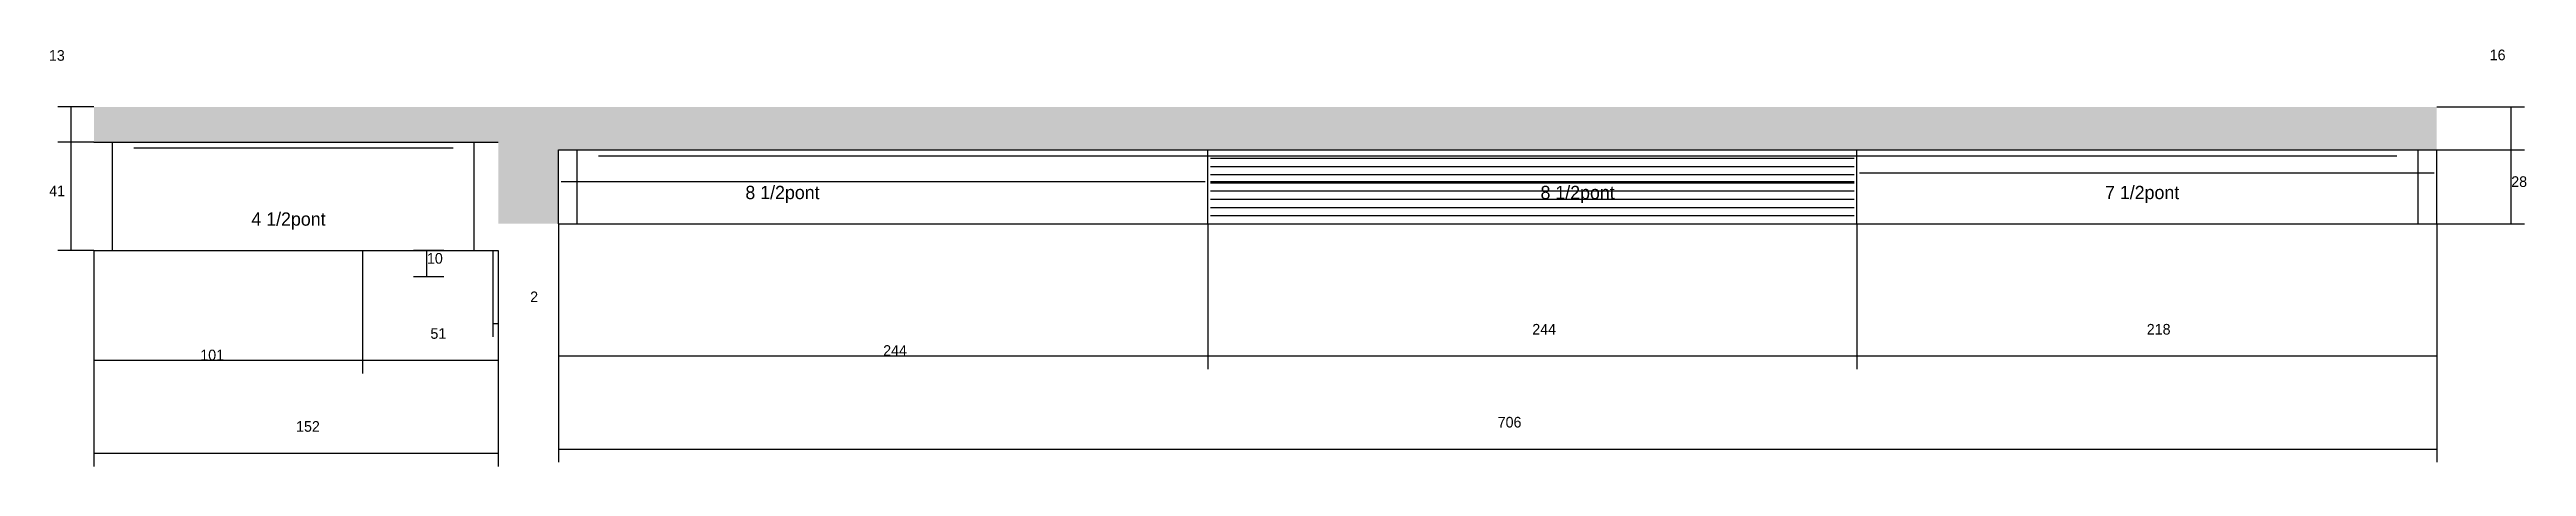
# Model space of a CAD drawing. Header units: metres. Extents: x -132 to 34800, y -36000 to 1848.
# Drawn here: x 20878 to 21809, y -18384 to -18227 of the extents above; entities that cross this region are included whole.
import ezdxf

# ---------------------------------------------------------------- set-up
doc = ezdxf.new("R2010")
doc.units = ezdxf.units.M
for name, color, linetype in [('COTA', 4, 'Continuous'), ('NOMENCLATURA', 7, 'Continuous'), ('Painéis', 200, 'Continuous'), ('SARR_2.2x7', 40, 'Continuous')]:
    doc.layers.add(name, color=color, linetype=linetype)

msp = doc.modelspace()

# ---------------------------------------------------------------- texts
at = {"layer": 'COTA'}
for s, p in [('13', (20878, -18231.7)), ('16', (21795.5, -18231.5)), ('28', (21803.6, -18279.2)), ('41', (20878.1, -18282.7)), ('10', (21020.1, -18308.1)), ('2', (21058.9, -18322.6)), ('51', (21021.4, -18336.4)), ('244', (21435.6, -18334.8)), ('218', (21666.6, -18334.8)), ('101', (20934.9, -18344.5)), ('244', (21191.6, -18342.8)), ('152', (20970.9, -18371.4)), ('706', (21422.6, -18369.8))]:
    msp.add_text(s, height=4, dxfattribs=at).set_placement(p)
at = {"layer": 'NOMENCLATURA'}
for s, p in [('8 1/2pont', (21139.8, -18283.8)), ('8 1/2pont', (21438.7, -18283.8)), ('7 1/2pont', (21650.9, -18283.8)), ('4 1/2pont', (20954.1, -18293.8))]:
    msp.add_text(s, height=5, dxfattribs=at).set_placement(p)

# ---------------------------------------------------------------- hatches: boundary and pattern name
at = {"layer": 'COTA'}
h = msp.add_hatch(dxfattribs=at)
h.set_pattern_fill('AR-CONC', scale=0.03)
h.paths.add_polyline_path([(21069.6, -18265.3), (21775.6, -18265.3), (21775.6, -18249.1), (20894.9, -18249.1), (20894.9, -18262.3), (21046.9, -18262.3), (21046.9, -18293.1), (21069.6, -18293.1)])

# ---------------------------------------------------------------- linework, layer by layer
for p, q in [((20894.9, -18249.1), (20881.3, -18249.1)), ((20886.3, -18262.3), (20886.3, -18249.1)), ((21775.6, -18249.1), (21808.6, -18249.1)), ((21803.6, -18265.3), (21803.6, -18249.1)), ((20894.9, -18262.3), (20881.3, -18262.3)), ((20894.9, -18262.3), (20881.3, -18262.3)), ((20886.3, -18303.1), (20886.3, -18262.3)), ((21775.6, -18265.3), (21808.6, -18265.3)), ((21775.6, -18265.3), (21808.6, -18265.3)), ((21803.6, -18293.1), (21803.6, -18265.3)), ((21069.6, -18293.1), (21069.6, -18347.8)), ((21069.6, -18293.1), (21069.6, -18382.9)), ((21313.6, -18293.1), (21313.6, -18347.8)), ((21313.6, -18293.1), (21313.6, -18347.8)), ((21557.6, -18293.1), (21557.6, -18347.8)), ((21557.6, -18293.1), (21557.6, -18347.8)), ((21775.6, -18293.1), (21808.6, -18293.1)), ((21775.6, -18293.1), (21775.6, -18382.9)), ((21775.6, -18293.1), (21775.6, -18347.8)), ((20894.9, -18303.1), (20881.3, -18303.1)), ((20894.9, -18303.1), (20894.9, -18349.5)), ((20894.9, -18303.1), (20894.9, -18384.5)), ((20995.9, -18303.1), (20995.9, -18349.5)), ((20995.9, -18303.1), (20995.9, -18349.5)), ((21026.4, -18303.1), (21015.1, -18303.1)), ((21020.1, -18313.1), (21020.1, -18303.1)), ((21044.9, -18303.1), (21044.9, -18335.6)), ((21046.9, -18303.1), (21046.9, -18349.5)), ((21046.9, -18303.1), (21046.9, -18384.5)), ((21046.9, -18303.1), (21046.9, -18335.6)), ((21026.4, -18313.1), (21015.1, -18313.1)), ((21044.9, -18330.6), (21046.9, -18330.6)), ((20894.9, -18344.5), (20995.9, -18344.5)), ((20995.9, -18344.5), (21046.9, -18344.5)), ((21069.6, -18342.8), (21313.6, -18342.8)), ((21313.6, -18342.8), (21557.6, -18342.8)), ((21557.6, -18342.8), (21775.6, -18342.8)), ((20894.9, -18379.5), (21046.9, -18379.5)), ((21069.6, -18377.9), (21775.6, -18377.9))]:
    msp.add_line(p, q, dxfattribs=at)
at = {"layer": 'Painéis'}
for p, q in [((20894.9, -18262.3), (21046.9, -18262.3)), ((21069.6, -18265.3), (21775.6, -18265.3)), ((21069.6, -18293.1), (21069.6, -18265.3)), ((21313.6, -18293.1), (21313.6, -18265.3)), ((21557.6, -18293.1), (21557.6, -18265.3)), ((21775.6, -18293.1), (21775.6, -18265.3)), ((21069.6, -18293.1), (21775.6, -18293.1)), ((20894.9, -18303.1), (21046.9, -18303.1))]:
    msp.add_line(p, q, dxfattribs=at)
at = {"layer": 'SARR_2.2x7'}
for p, q in [((20901.9, -18303.1), (20901.9, -18262.3)), ((20909.9, -18264.5), (20995.9, -18264.5)), ((20995.9, -18264.5), (21029.9, -18264.5)), ((21037.9, -18303.1), (21037.9, -18262.3)), ((21076.6, -18293.1), (21076.6, -18265.3)), ((21084.6, -18267.5), (21313.6, -18267.5)), ((21313.6, -18267.5), (21557.6, -18267.5)), ((21557.6, -18267.5), (21760.6, -18267.5)), ((21768.6, -18293.1), (21768.6, -18265.3)), ((21070.6, -18277.2), (21312.6, -18277.2)), ((21314.6, -18268.39), (21556.6, -18268.39)), ((21314.6, -18271.48), (21556.6, -18271.48)), ((21314.6, -18274.57), (21556.6, -18274.57)), ((21314.6, -18277.2), (21556.6, -18277.2)), ((21558.6, -18273.96), (21774.6, -18273.96)), ((21314.6, -18277.66), (21556.6, -18277.66)), ((21314.6, -18280.74), (21556.6, -18280.74)), ((21314.6, -18283.83), (21556.6, -18283.83)), ((21314.6, -18286.92), (21556.6, -18286.92)), ((21314.6, -18290.01), (21556.6, -18290.01))]:
    msp.add_line(p, q, dxfattribs=at)

msp.set_redraw_order([(e.dxf.handle, doc.entitydb.next_handle()) for e in msp.query("TEXT MTEXT ATTDEF DIMENSION ARC_DIMENSION")])  # texts and dimensions are drawn at this point

doc.saveas('drawing.dxf')
